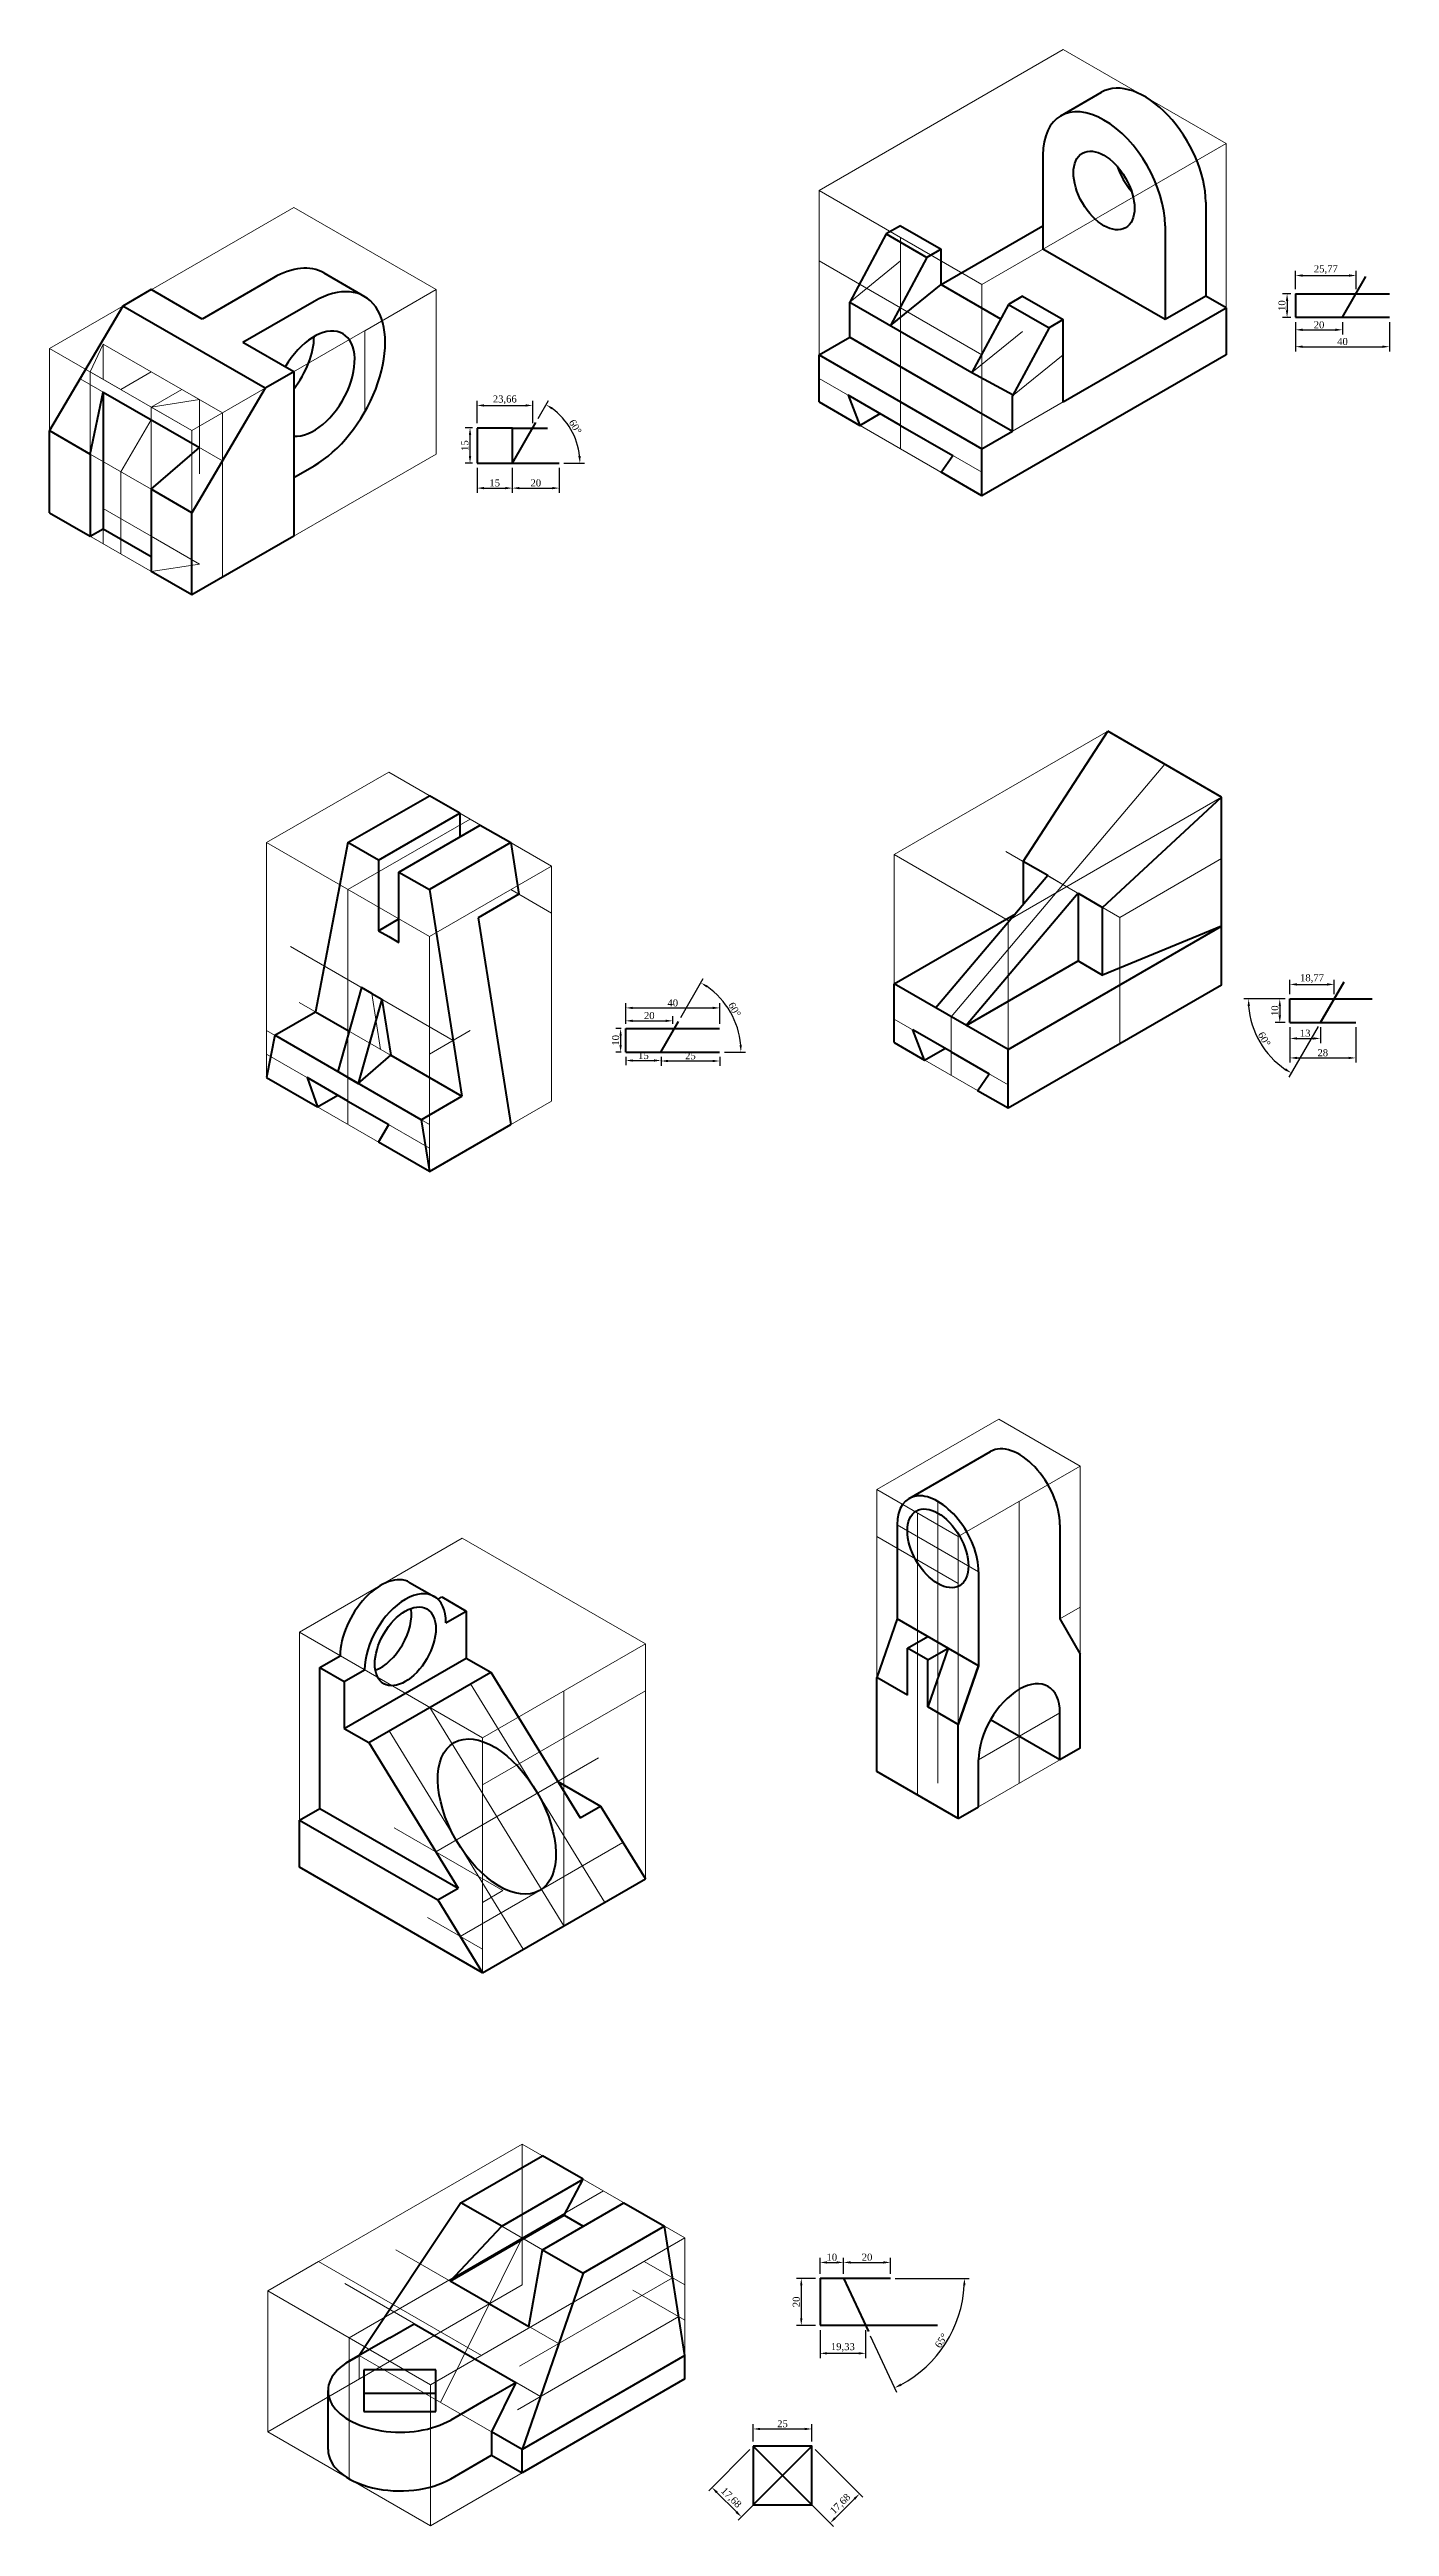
# Model space of a CAD drawing. Header units: millimetres. Extents: x 2048 to 5316, y 978 to 2109.
# Drawn here: x 4746 to 5316, y 1055 to 2109 of the extents above; entities that cross this region are included whole.
import ezdxf

# ---------------------------------------------------------------- set-up
doc = ezdxf.new("R2010")
doc.units = ezdxf.units.MM
for name, color, linetype, lineweight in [('Dark', 2, 'Continuous', 60), ('Light', 4, 'Continuous', 5), ('Medium', 6, 'Continuous', 20)]:
    doc.layers.add(name, color=color, linetype=linetype, lineweight=lineweight)
doc.styles.get("Standard").update_dxf_attribs({"font": 'times.ttf'})
doc.dimstyles.new('ISO-25', dxfattribs={"dimtxt": 3, "dimasz": 3, "dimexe": 2, "dimexo": 2, "dimtad": 1, "dimtoh": 1, "dimtxsty": 'Standard', "dimcen": 2.5, "dimadec": 0, "dimazin": 0, "dimtfac": 1, "dimtmove": 0, "dimatfit": 2, "dimfxl": 1, "dimarcsym": 0})

msp = doc.modelspace()

# ---------------------------------------------------------------- blocks, each defined once
blk = doc.blocks.new('*D50')
at = {"layer": 'Dark', "color": 0, "lineweight": -2, "transparency": 16777216}
for p, q in [((4943, 1931.3), (4943, 1920.7)), ((4963, 1931.3), (4963, 1920.7)), ((4946, 1922.7), (4960, 1922.7))]:
    blk.add_line(p, q, dxfattribs=at)
at = {"layer": 'Dark', "color": 0, "transparency": 16777216}
for points in [[(4946, 1923.2), (4946, 1922.2), (4943, 1922.7)], [(4960, 1923.2), (4960, 1922.2), (4963, 1922.7)]]:
    blk.add_solid(points, dxfattribs=at)
at = {"layer": 'Defpoints', "color": 0, "transparency": 16777216}
for p in [(4943, 1933.3), (4963, 1933.3), (4963, 1922.7)]:
    blk.add_point(p, dxfattribs=at)
at = {"layer": 'Dark', "color": 0, "transparency": 16777216, "insert": (4953, 1924.9), "char_height": 3, "attachment_point": 5}
blk.add_mtext('20', dxfattribs=at)
blk = doc.blocks.new('*D51')
at = {"layer": 'Dark', "color": 0, "lineweight": -2, "transparency": 16777216}
for p, q in [((4954, 1952.3), (4958.4, 1960)), ((4965, 1933.3), (4973.8, 1933.3))]:
    blk.add_line(p, q, dxfattribs=at)
blk.add_arc((4943, 1933.3), 28.8, 5.9724, 54.0276, dxfattribs=at)
at = {"layer": 'Dark', "color": 0, "transparency": 16777216}
for points in [[(4959.7, 1956.2), (4960.2, 1957), (4957.4, 1958.2)], [(4972.1, 1936.3), (4971.1, 1936.3), (4971.8, 1933.3)]]:
    blk.add_solid(points, dxfattribs=at)
at = {"layer": 'Defpoints', "color": 0, "transparency": 16777216}
for p in [(4953, 1950.6), (4970.1, 1943.1), (4943, 1933.3), (4943, 1933.3), (4963, 1933.3)]:
    blk.add_point(p, dxfattribs=at)
at = {"layer": 'Dark', "color": 0, "transparency": 16777216, "insert": (4969.8, 1948.8), "char_height": 3, "attachment_point": 5, "rotation": 300}
blk.add_mtext('60°', dxfattribs=at)
blk = doc.blocks.new('*D52')
at = {"layer": 'Dark', "color": 0, "lineweight": -2, "transparency": 16777216}
for p, q in [((4928, 1931.3), (4928, 1920.7)), ((4943, 1931.3), (4943, 1920.7)), ((4931, 1922.7), (4940, 1922.7))]:
    blk.add_line(p, q, dxfattribs=at)
at = {"layer": 'Dark', "color": 0, "transparency": 16777216}
for points in [[(4931, 1923.2), (4931, 1922.2), (4928, 1922.7)], [(4940, 1923.2), (4940, 1922.2), (4943, 1922.7)]]:
    blk.add_solid(points, dxfattribs=at)
at = {"layer": 'Defpoints', "color": 0, "transparency": 16777216}
for p in [(4928, 1933.3), (4943, 1933.3), (4943, 1922.7)]:
    blk.add_point(p, dxfattribs=at)
at = {"layer": 'Dark', "color": 0, "transparency": 16777216, "insert": (4935.5, 1924.9), "char_height": 3, "attachment_point": 5}
blk.add_mtext('15', dxfattribs=at)
blk = doc.blocks.new('*D53')
at = {"layer": 'Dark', "color": 0, "lineweight": -2, "transparency": 16777216}
for p, q in [((4926, 1948.3), (4923, 1948.3)), ((4925, 1936.3), (4925, 1945.3)), ((4926, 1933.3), (4923, 1933.3))]:
    blk.add_line(p, q, dxfattribs=at)
at = {"layer": 'Dark', "color": 0, "transparency": 16777216}
for points in [[(4924.5, 1945.3), (4925.5, 1945.3), (4925, 1948.3)], [(4924.5, 1936.3), (4925.5, 1936.3), (4925, 1933.3)]]:
    blk.add_solid(points, dxfattribs=at)
at = {"layer": 'Defpoints', "color": 0, "transparency": 16777216}
for p in [(4925, 1948.3), (4928, 1948.3), (4928, 1933.3)]:
    blk.add_point(p, dxfattribs=at)
at = {"layer": 'Dark', "color": 0, "transparency": 16777216, "insert": (4922.8, 1940.8), "char_height": 3, "attachment_point": 5, "rotation": 90}
blk.add_mtext('15', dxfattribs=at)
blk = doc.blocks.new('*D54')
at = {"layer": 'Dark', "color": 0, "lineweight": -2, "transparency": 16777216}
for p, q in [((4928, 1950.3), (4928, 1959.9)), ((4931, 1957.9), (4948.7, 1957.9)), ((4951.7, 1950.3), (4951.7, 1959.9))]:
    blk.add_line(p, q, dxfattribs=at)
at = {"layer": 'Dark', "color": 0, "transparency": 16777216}
for points in [[(4931, 1958.4), (4931, 1957.4), (4928, 1957.9)], [(4948.7, 1958.4), (4948.7, 1957.4), (4951.7, 1957.9)]]:
    blk.add_solid(points, dxfattribs=at)
at = {"layer": 'Defpoints', "color": 0, "transparency": 16777216}
for p in [(4951.7, 1957.9), (4928, 1948.3), (4951.7, 1948.3)]:
    blk.add_point(p, dxfattribs=at)
at = {"layer": 'Dark', "color": 0, "transparency": 16777216, "insert": (4939.8, 1960.3), "char_height": 3, "attachment_point": 5}
blk.add_mtext('23,66', dxfattribs=at)
blk = doc.blocks.new('*D55')
at = {"layer": 'Dark', "color": 0, "lineweight": -2, "transparency": 16777216}
for p, q in [((4991.3, 1680.6), (4991.3, 1677)), ((4994.3, 1679), (5003.3, 1679)), ((5006.3, 1680.6), (5006.3, 1677))]:
    blk.add_line(p, q, dxfattribs=at)
at = {"layer": 'Dark', "color": 0, "transparency": 16777216}
for points in [[(4994.3, 1679.5), (4994.3, 1678.5), (4991.3, 1679)], [(5003.3, 1679.5), (5003.3, 1678.5), (5006.3, 1679)]]:
    blk.add_solid(points, dxfattribs=at)
at = {"layer": 'Defpoints', "color": 0, "transparency": 16777216}
for p in [(4991.3, 1682.6), (5006.3, 1682.6), (5006.3, 1679)]:
    blk.add_point(p, dxfattribs=at)
at = {"layer": 'Dark', "color": 0, "transparency": 16777216, "insert": (4998.8, 1681.1), "char_height": 3, "attachment_point": 5}
blk.add_mtext('15', dxfattribs=at)
blk = doc.blocks.new('*D56')
at = {"layer": 'Dark', "color": 0, "lineweight": -2, "transparency": 16777216}
for p, q in [((5006.3, 1680.6), (5006.3, 1676.8)), ((5009.3, 1678.8), (5028.3, 1678.8)), ((5031.3, 1680.6), (5031.3, 1676.8))]:
    blk.add_line(p, q, dxfattribs=at)
at = {"layer": 'Dark', "color": 0, "transparency": 16777216}
for points in [[(5009.3, 1679.3), (5009.3, 1678.3), (5006.3, 1678.8)], [(5028.3, 1679.3), (5028.3, 1678.3), (5031.3, 1678.8)]]:
    blk.add_solid(points, dxfattribs=at)
at = {"layer": 'Defpoints', "color": 0, "transparency": 16777216}
for p in [(5006.3, 1682.6), (5031.3, 1682.6), (5031.3, 1678.8)]:
    blk.add_point(p, dxfattribs=at)
at = {"layer": 'Dark', "color": 0, "transparency": 16777216, "insert": (5018.8, 1681), "char_height": 3, "attachment_point": 5}
blk.add_mtext('25', dxfattribs=at)
blk = doc.blocks.new('*D57')
at = {"layer": 'Dark', "color": 0, "lineweight": -2, "transparency": 16777216}
for p, q in [((4991.3, 1694.6), (4991.3, 1703.4)), ((4994.3, 1701.4), (5028.3, 1701.4)), ((5031.3, 1694.6), (5031.3, 1703.4))]:
    blk.add_line(p, q, dxfattribs=at)
at = {"layer": 'Dark', "color": 0, "transparency": 16777216}
for points in [[(4994.3, 1701.9), (4994.3, 1700.9), (4991.3, 1701.4)], [(5028.3, 1701.9), (5028.3, 1700.9), (5031.3, 1701.4)]]:
    blk.add_solid(points, dxfattribs=at)
at = {"layer": 'Defpoints', "color": 0, "transparency": 16777216}
for p in [(5031.3, 1701.4), (4991.3, 1692.6), (5031.3, 1692.6)]:
    blk.add_point(p, dxfattribs=at)
at = {"layer": 'Dark', "color": 0, "transparency": 16777216, "insert": (5011.3, 1703.5), "char_height": 3, "attachment_point": 5}
blk.add_mtext('40', dxfattribs=at)
blk = doc.blocks.new('*D58')
at = {"layer": 'Dark', "color": 0, "lineweight": -2, "transparency": 16777216}
for p, q in [((4991.3, 1694.6), (4991.3, 1697.9)), ((5011.3, 1694.6), (5011.3, 1697.9)), ((4994.3, 1695.9), (5008.3, 1695.9))]:
    blk.add_line(p, q, dxfattribs=at)
at = {"layer": 'Dark', "color": 0, "transparency": 16777216}
for points in [[(4994.3, 1696.4), (4994.3, 1695.4), (4991.3, 1695.9)], [(5008.3, 1696.4), (5008.3, 1695.4), (5011.3, 1695.9)]]:
    blk.add_solid(points, dxfattribs=at)
at = {"layer": 'Defpoints', "color": 0, "transparency": 16777216}
for p in [(4991.3, 1692.6), (5011.3, 1695.9), (5011.3, 1692.6)]:
    blk.add_point(p, dxfattribs=at)
at = {"layer": 'Dark', "color": 0, "transparency": 16777216, "insert": (5001.3, 1698.1), "char_height": 3, "attachment_point": 5}
blk.add_mtext('20', dxfattribs=at)
blk = doc.blocks.new('*D59')
at = {"layer": 'Dark', "color": 0, "lineweight": -2, "transparency": 16777216}
for p, q in [((4989.3, 1692.6), (4987.1, 1692.6)), ((4989.1, 1689.6), (4989.1, 1685.6)), ((4989.3, 1682.6), (4987.1, 1682.6))]:
    blk.add_line(p, q, dxfattribs=at)
at = {"layer": 'Dark', "color": 0, "transparency": 16777216}
for points in [[(4988.6, 1689.6), (4989.6, 1689.6), (4989.1, 1692.6)], [(4988.6, 1685.6), (4989.6, 1685.6), (4989.1, 1682.6)]]:
    blk.add_solid(points, dxfattribs=at)
at = {"layer": 'Defpoints', "color": 0, "transparency": 16777216}
for p in [(4991.3, 1692.6), (4989.1, 1682.6), (4991.3, 1682.6)]:
    blk.add_point(p, dxfattribs=at)
at = {"layer": 'Dark', "color": 0, "transparency": 16777216, "insert": (4987, 1687.6), "char_height": 3, "attachment_point": 5, "rotation": 90}
blk.add_mtext('10', dxfattribs=at)
blk = doc.blocks.new('*D60')
at = {"layer": 'Dark', "color": 0, "lineweight": -2, "transparency": 16777216}
for p, q in [((5014.8, 1697.3), (5024.3, 1713.9)), ((5033.3, 1682.6), (5042.3, 1682.6))]:
    blk.add_line(p, q, dxfattribs=at)
blk.add_arc((5006.3, 1682.6), 34.1, 5.0461, 54.9539, dxfattribs=at)
at = {"layer": 'Dark', "color": 0, "transparency": 16777216}
for points in [[(5025.6, 1710.1), (5026.1, 1710.9), (5023.3, 1712.1)], [(5040.7, 1685.6), (5039.7, 1685.6), (5040.3, 1682.6)]]:
    blk.add_solid(points, dxfattribs=at)
at = {"layer": 'Defpoints', "color": 0, "transparency": 16777216}
for p in [(5013.8, 1695.6), (5038.3, 1694.3), (5006.3, 1682.6), (5006.3, 1682.6), (5031.3, 1682.6)]:
    blk.add_point(p, dxfattribs=at)
at = {"layer": 'Dark', "color": 0, "transparency": 16777216, "insert": (5037.6, 1700.7), "char_height": 3, "attachment_point": 5, "rotation": 300}
blk.add_mtext('60°', dxfattribs=at)
blk = doc.blocks.new('*D61')
at = {"layer": 'Dark', "color": 0, "lineweight": -2, "transparency": 16777216}
for p, q in [((5106, 1160.5), (5137.5, 1160.5)), ((5095.4, 1136.1), (5106.6, 1112.1))]:
    blk.add_line(p, q, dxfattribs=at)
blk.add_arc((5084, 1160.5), 51.5, 298.3393, 356.6607, dxfattribs=at)
at = {"layer": 'Dark', "color": 0, "transparency": 16777216}
for points in [[(5134.9, 1157.6), (5135.9, 1157.5), (5135.5, 1160.5)], [(5108.7, 1114.8), (5108.2, 1115.7), (5105.8, 1113.9)]]:
    blk.add_solid(points, dxfattribs=at)
at = {"layer": 'Defpoints', "color": 0, "transparency": 16777216}
for p in [(5084, 1160.5), (5084, 1160.5), (5104, 1160.5), (5094.6, 1137.9), (5121.5, 1125.2)]:
    blk.add_point(p, dxfattribs=at)
at = {"layer": 'Dark', "color": 0, "transparency": 16777216, "insert": (5125.6, 1134), "char_height": 3, "attachment_point": 5, "rotation": 57.5}
blk.add_mtext('65°', dxfattribs=at)
blk = doc.blocks.new('*D62')
at = {"layer": 'Dark', "color": 0, "lineweight": -2, "transparency": 16777216}
for p, q in [((5074, 1162.5), (5074, 1169.3)), ((5077, 1167.3), (5081, 1167.3)), ((5084, 1162.5), (5084, 1169.3))]:
    blk.add_line(p, q, dxfattribs=at)
at = {"layer": 'Dark', "color": 0, "transparency": 16777216}
for points in [[(5077, 1167.8), (5077, 1166.8), (5074, 1167.3)], [(5081, 1167.8), (5081, 1166.8), (5084, 1167.3)]]:
    blk.add_solid(points, dxfattribs=at)
at = {"layer": 'Defpoints', "color": 0, "transparency": 16777216}
for p in [(5074, 1160.5), (5084, 1167.3), (5084, 1160.5)]:
    blk.add_point(p, dxfattribs=at)
at = {"layer": 'Dark', "color": 0, "transparency": 16777216, "insert": (5079, 1169.5), "char_height": 3, "attachment_point": 5}
blk.add_mtext('10', dxfattribs=at)
blk = doc.blocks.new('*D63')
at = {"layer": 'Dark', "color": 0, "lineweight": -2, "transparency": 16777216}
for p, q in [((5084, 1162.5), (5084, 1169.3)), ((5087, 1167.3), (5101, 1167.3)), ((5104, 1162.5), (5104, 1169.3))]:
    blk.add_line(p, q, dxfattribs=at)
at = {"layer": 'Dark', "color": 0, "transparency": 16777216}
for points in [[(5087, 1167.8), (5087, 1166.8), (5084, 1167.3)], [(5101, 1167.8), (5101, 1166.8), (5104, 1167.3)]]:
    blk.add_solid(points, dxfattribs=at)
at = {"layer": 'Defpoints', "color": 0, "transparency": 16777216}
for p in [(5084, 1160.5), (5104, 1167.3), (5104, 1160.5)]:
    blk.add_point(p, dxfattribs=at)
at = {"layer": 'Dark', "color": 0, "transparency": 16777216, "insert": (5094, 1169.5), "char_height": 3, "attachment_point": 5}
blk.add_mtext('20', dxfattribs=at)
blk = doc.blocks.new('*D64')
at = {"layer": 'Dark', "color": 0, "lineweight": -2, "transparency": 16777216}
for p, q in [((5072, 1160.5), (5064, 1160.5)), ((5066, 1157.5), (5066, 1143.5)), ((5072, 1140.5), (5064, 1140.5))]:
    blk.add_line(p, q, dxfattribs=at)
at = {"layer": 'Dark', "color": 0, "transparency": 16777216}
for points in [[(5065.5, 1157.5), (5066.5, 1157.5), (5066, 1160.5)], [(5065.5, 1143.5), (5066.5, 1143.5), (5066, 1140.5)]]:
    blk.add_solid(points, dxfattribs=at)
at = {"layer": 'Defpoints', "color": 0, "transparency": 16777216}
for p in [(5074, 1160.5), (5066, 1140.5), (5074, 1140.5)]:
    blk.add_point(p, dxfattribs=at)
at = {"layer": 'Dark', "color": 0, "transparency": 16777216, "insert": (5063.9, 1150.5), "char_height": 3, "attachment_point": 5, "rotation": 90}
blk.add_mtext('20', dxfattribs=at)
blk = doc.blocks.new('*D65')
at = {"layer": 'Dark', "color": 0, "lineweight": -2, "transparency": 16777216}
for p, q in [((5074, 1138.5), (5074, 1126.6)), ((5077, 1128.6), (5090.4, 1128.6)), ((5093.4, 1138.5), (5093.4, 1126.6))]:
    blk.add_line(p, q, dxfattribs=at)
at = {"layer": 'Dark', "color": 0, "transparency": 16777216}
for points in [[(5077, 1129.1), (5077, 1128.1), (5074, 1128.6)], [(5090.4, 1129.1), (5090.4, 1128.1), (5093.4, 1128.6)]]:
    blk.add_solid(points, dxfattribs=at)
at = {"layer": 'Defpoints', "color": 0, "transparency": 16777216}
for p in [(5074, 1140.5), (5093.4, 1140.5), (5093.4, 1128.6)]:
    blk.add_point(p, dxfattribs=at)
at = {"layer": 'Dark', "color": 0, "transparency": 16777216, "insert": (5083.7, 1131.1), "char_height": 3, "attachment_point": 5}
blk.add_mtext('19,33', dxfattribs=at)
blk = doc.blocks.new('*D66')
at = {"layer": 'Dark', "color": 0, "lineweight": -2, "transparency": 16777216}
for p, q in [((5045.5, 1091), (5045.5, 1098.4)), ((5070.5, 1091), (5070.5, 1098.4)), ((5048.5, 1096.4), (5067.5, 1096.4))]:
    blk.add_line(p, q, dxfattribs=at)
at = {"layer": 'Dark', "color": 0, "transparency": 16777216}
for points in [[(5048.5, 1096.9), (5048.5, 1095.9), (5045.5, 1096.4)], [(5067.5, 1096.9), (5067.5, 1095.9), (5070.5, 1096.4)]]:
    blk.add_solid(points, dxfattribs=at)
at = {"layer": 'Defpoints', "color": 0, "transparency": 16777216}
for p in [(5045.5, 1089), (5070.5, 1096.4), (5070.5, 1089)]:
    blk.add_point(p, dxfattribs=at)
at = {"layer": 'Dark', "color": 0, "transparency": 16777216, "insert": (5058, 1098.6), "char_height": 3, "attachment_point": 5}
blk.add_mtext('25', dxfattribs=at)
blk = doc.blocks.new('*D67')
at = {"layer": 'Dark', "color": 0, "lineweight": -2, "transparency": 16777216}
for p, q in [((5071.9, 1087.6), (5092.2, 1067.4)), ((5059.4, 1075.1), (5079.7, 1054.9)), ((5088.7, 1066.7), (5080.4, 1058.4))]:
    blk.add_line(p, q, dxfattribs=at)
at = {"layer": 'Dark', "color": 0, "transparency": 16777216}
for points in [[(5088.3, 1067), (5089, 1066.3), (5090.8, 1068.8)], [(5080, 1058.8), (5080.7, 1058.1), (5078.3, 1056.3)]]:
    blk.add_solid(points, dxfattribs=at)
at = {"layer": 'Defpoints', "color": 0, "transparency": 16777216}
for p in [(5070.5, 1089), (5058, 1076.5), (5078.3, 1056.3)]:
    blk.add_point(p, dxfattribs=at)
at = {"layer": 'Dark', "color": 0, "transparency": 16777216, "insert": (5082.8, 1064.3), "char_height": 3, "attachment_point": 5, "rotation": 45}
blk.add_mtext('17,68', dxfattribs=at)
blk = doc.blocks.new('*D68')
at = {"layer": 'Dark', "color": 0, "lineweight": -2, "transparency": 16777216}
for p, q in [((5044.1, 1087.6), (5026.6, 1070.1)), ((5030.1, 1069.4), (5038.4, 1061.1)), ((5056.6, 1075.1), (5039.1, 1057.6))]:
    blk.add_line(p, q, dxfattribs=at)
at = {"layer": 'Dark', "color": 0, "transparency": 16777216}
for points in [[(5030.5, 1069.7), (5029.7, 1069), (5028, 1071.5)], [(5038.7, 1061.5), (5038, 1060.7), (5040.5, 1059)]]:
    blk.add_solid(points, dxfattribs=at)
at = {"layer": 'Defpoints', "color": 0, "transparency": 16777216}
for p in [(5045.5, 1089), (5058, 1076.5), (5040.5, 1059)]:
    blk.add_point(p, dxfattribs=at)
at = {"layer": 'Dark', "color": 0, "transparency": 16777216, "insert": (5036, 1067), "char_height": 3, "attachment_point": 5, "rotation": 315}
blk.add_mtext('17,68', dxfattribs=at)
blk = doc.blocks.new('*D70')
at = {"layer": 'Dark', "color": 0, "lineweight": -2, "transparency": 16777216}
for p, q in [((5274.4, 2005.4), (5270.8, 2005.4)), ((5274.4, 1995.4), (5270.8, 1995.4)), ((5272.8, 2002.4), (5272.8, 1998.4))]:
    blk.add_line(p, q, dxfattribs=at)
at = {"layer": 'Dark', "color": 0, "transparency": 16777216}
for points in [[(5272.3, 2002.4), (5273.3, 2002.4), (5272.8, 2005.4)], [(5272.3, 1998.4), (5273.3, 1998.4), (5272.8, 1995.4)]]:
    blk.add_solid(points, dxfattribs=at)
at = {"layer": 'Defpoints', "color": 0, "transparency": 16777216}
for p in [(5276.4, 2005.4), (5272.8, 1995.4), (5276.4, 1995.4)]:
    blk.add_point(p, dxfattribs=at)
at = {"layer": 'Dark', "color": 0, "transparency": 16777216, "insert": (5270.6, 2000.4), "char_height": 3, "attachment_point": 5, "rotation": 90}
blk.add_mtext('10', dxfattribs=at)
blk = doc.blocks.new('*D71')
at = {"layer": 'Dark', "color": 0, "lineweight": -2, "transparency": 16777216}
for p, q in [((5276.4, 2007.4), (5276.4, 2015.2)), ((5302.2, 2007.4), (5302.2, 2015.2)), ((5279.4, 2013.2), (5299.2, 2013.2))]:
    blk.add_line(p, q, dxfattribs=at)
at = {"layer": 'Dark', "color": 0, "transparency": 16777216}
for points in [[(5279.4, 2013.7), (5279.4, 2012.7), (5276.4, 2013.2)], [(5299.2, 2013.7), (5299.2, 2012.7), (5302.2, 2013.2)]]:
    blk.add_solid(points, dxfattribs=at)
at = {"layer": 'Defpoints', "color": 0, "transparency": 16777216}
for p in [(5276.4, 2005.4), (5302.2, 2013.2), (5302.2, 2005.4)]:
    blk.add_point(p, dxfattribs=at)
at = {"layer": 'Dark', "color": 0, "transparency": 16777216, "insert": (5289.3, 2015.7), "char_height": 3, "attachment_point": 5}
blk.add_mtext('25,77', dxfattribs=at)
blk = doc.blocks.new('*D72')
at = {"layer": 'Dark', "color": 0, "lineweight": -2, "transparency": 16777216}
for p, q in [((5276.4, 1993.4), (5276.4, 1988.1)), ((5296.4, 1993.4), (5296.4, 1988.1)), ((5279.4, 1990.1), (5293.4, 1990.1))]:
    blk.add_line(p, q, dxfattribs=at)
at = {"layer": 'Dark', "color": 0, "transparency": 16777216}
for points in [[(5279.4, 1990.6), (5279.4, 1989.6), (5276.4, 1990.1)], [(5293.4, 1990.6), (5293.4, 1989.6), (5296.4, 1990.1)]]:
    blk.add_solid(points, dxfattribs=at)
at = {"layer": 'Defpoints', "color": 0, "transparency": 16777216}
for p in [(5276.4, 1995.4), (5296.4, 1995.4), (5296.4, 1990.1)]:
    blk.add_point(p, dxfattribs=at)
at = {"layer": 'Dark', "color": 0, "transparency": 16777216, "insert": (5286.4, 1992.2), "char_height": 3, "attachment_point": 5}
blk.add_mtext('20', dxfattribs=at)
blk = doc.blocks.new('*D73')
at = {"layer": 'Dark', "color": 0, "lineweight": -2, "transparency": 16777216}
for p, q in [((5276.4, 1993.4), (5276.4, 1980.9)), ((5316.4, 1993.4), (5316.4, 1980.9)), ((5279.4, 1982.9), (5313.4, 1982.9))]:
    blk.add_line(p, q, dxfattribs=at)
at = {"layer": 'Dark', "color": 0, "transparency": 16777216}
for points in [[(5279.4, 1983.4), (5279.4, 1982.4), (5276.4, 1982.9)], [(5313.4, 1983.4), (5313.4, 1982.4), (5316.4, 1982.9)]]:
    blk.add_solid(points, dxfattribs=at)
at = {"layer": 'Defpoints', "color": 0, "transparency": 16777216}
for p in [(5276.4, 1995.4), (5316.4, 1995.4), (5316.4, 1982.9)]:
    blk.add_point(p, dxfattribs=at)
at = {"layer": 'Dark', "color": 0, "transparency": 16777216, "insert": (5296.4, 1985.1), "char_height": 3, "attachment_point": 5}
blk.add_mtext('40', dxfattribs=at)
blk = doc.blocks.new('*D74')
at = {"layer": 'Dark', "color": 0, "lineweight": -2, "transparency": 16777216}
for p, q in [((5274, 1693.2), (5274, 1686.4)), ((5277, 1688.4), (5284, 1688.4)), ((5287, 1693.2), (5287, 1686.4))]:
    blk.add_line(p, q, dxfattribs=at)
at = {"layer": 'Dark', "color": 0, "transparency": 16777216}
for points in [[(5277, 1688.9), (5277, 1687.9), (5274, 1688.4)], [(5284, 1688.9), (5284, 1687.9), (5287, 1688.4)]]:
    blk.add_solid(points, dxfattribs=at)
at = {"layer": 'Defpoints', "color": 0, "transparency": 16777216}
for p in [(5274, 1695.2), (5287, 1695.2), (5287, 1688.4)]:
    blk.add_point(p, dxfattribs=at)
at = {"layer": 'Dark', "color": 0, "transparency": 16777216, "insert": (5280.5, 1690.6), "char_height": 3, "attachment_point": 5}
blk.add_mtext('13', dxfattribs=at)
blk = doc.blocks.new('*D75')
at = {"layer": 'Dark', "color": 0, "lineweight": -2, "transparency": 16777216}
for p, q in [((5274, 1693.2), (5274, 1678.1)), ((5302, 1693.2), (5302, 1678.1)), ((5277, 1680.1), (5299, 1680.1))]:
    blk.add_line(p, q, dxfattribs=at)
at = {"layer": 'Dark', "color": 0, "transparency": 16777216}
for points in [[(5277, 1680.6), (5277, 1679.6), (5274, 1680.1)], [(5299, 1680.6), (5299, 1679.6), (5302, 1680.1)]]:
    blk.add_solid(points, dxfattribs=at)
at = {"layer": 'Defpoints', "color": 0, "transparency": 16777216}
for p in [(5274, 1695.2), (5302, 1695.2), (5302, 1680.1)]:
    blk.add_point(p, dxfattribs=at)
at = {"layer": 'Dark', "color": 0, "transparency": 16777216, "insert": (5288, 1682.3), "char_height": 3, "attachment_point": 5}
blk.add_mtext('28', dxfattribs=at)
blk = doc.blocks.new('*D76')
at = {"layer": 'Dark', "color": 0, "lineweight": -2, "transparency": 16777216}
for p, q in [((5274, 1707.2), (5274, 1713.4)), ((5277, 1711.4), (5289.8, 1711.4)), ((5292.8, 1707.2), (5292.8, 1713.4))]:
    blk.add_line(p, q, dxfattribs=at)
at = {"layer": 'Dark', "color": 0, "transparency": 16777216}
for points in [[(5277, 1711.9), (5277, 1710.9), (5274, 1711.4)], [(5289.8, 1711.9), (5289.8, 1710.9), (5292.8, 1711.4)]]:
    blk.add_solid(points, dxfattribs=at)
at = {"layer": 'Defpoints', "color": 0, "transparency": 16777216}
for p in [(5292.8, 1711.4), (5274, 1705.2), (5292.8, 1705.2)]:
    blk.add_point(p, dxfattribs=at)
at = {"layer": 'Dark', "color": 0, "transparency": 16777216, "insert": (5283.4, 1713.9), "char_height": 3, "attachment_point": 5}
blk.add_mtext('18,77', dxfattribs=at)
blk = doc.blocks.new('*D77')
at = {"layer": 'Dark', "color": 0, "lineweight": -2, "transparency": 16777216}
for p, q in [((5272, 1705.2), (5267.7, 1705.2)), ((5269.7, 1702.2), (5269.7, 1698.2)), ((5272, 1695.2), (5267.7, 1695.2))]:
    blk.add_line(p, q, dxfattribs=at)
at = {"layer": 'Dark', "color": 0, "transparency": 16777216}
for points in [[(5269.2, 1702.2), (5270.2, 1702.2), (5269.7, 1705.2)], [(5269.2, 1698.2), (5270.2, 1698.2), (5269.7, 1695.2)]]:
    blk.add_solid(points, dxfattribs=at)
at = {"layer": 'Defpoints', "color": 0, "transparency": 16777216}
for p in [(5274, 1705.2), (5269.7, 1695.2), (5274, 1695.2)]:
    blk.add_point(p, dxfattribs=at)
at = {"layer": 'Dark', "color": 0, "transparency": 16777216, "insert": (5267.6, 1700.2), "char_height": 3, "attachment_point": 5, "rotation": 90}
blk.add_mtext('10', dxfattribs=at)
blk = doc.blocks.new('*D78')
at = {"layer": 'Dark', "color": 0, "lineweight": -2, "transparency": 16777216}
for p, q in [((5272, 1705.2), (5254.4, 1705.2)), ((5286, 1693.5), (5273.6, 1671.9))]:
    blk.add_line(p, q, dxfattribs=at)
blk.add_arc((5292.8, 1705.2), 36.5, 184.7169, 235.2831, dxfattribs=at)
at = {"layer": 'Dark', "color": 0, "transparency": 16777216}
for points in [[(5256, 1702.2), (5257, 1702.2), (5256.4, 1705.2)], [(5272.3, 1675.7), (5271.8, 1674.8), (5274.6, 1673.7)]]:
    blk.add_solid(points, dxfattribs=at)
at = {"layer": 'Defpoints', "color": 0, "transparency": 16777216}
for p in [(5297, 1712.5), (5274, 1705.2), (5309, 1705.2), (5258.6, 1692.8), (5287, 1695.2)]:
    blk.add_point(p, dxfattribs=at)
at = {"layer": 'Dark', "color": 0, "transparency": 16777216, "insert": (5263.1, 1688.1), "char_height": 3, "attachment_point": 5, "rotation": 300}
blk.add_mtext('60°', dxfattribs=at)

# ---------------------------------------------------------------- dimensions: what is measured, and where the dimension line sits
at = {"layer": 'Dark'}
for base, p1, p2, picture, middle in [((5302.152, 2013.224), (5276.379, 2005.443), (5302.152, 2005.443), '*D71', (5289.265, 2015.718)), ((5296.379, 1990.066), (5276.379, 1995.443), (5296.379, 1995.443), '*D72', (5286.379, 1992.217)), ((5316.379, 1982.94), (5276.379, 1995.443), (5316.379, 1995.443), '*D73', (5296.379, 1985.091)), ((4951.672, 1957.854), (4928.011, 1948.284), (4951.672, 1948.284), '*D54', (4939.841, 1960.347)), ((4943.011, 1922.745), (4928.011, 1933.284), (4943.011, 1933.284), '*D52', (4935.511, 1924.896)), ((4963.011, 1922.745), (4943.011, 1933.284), (4963.011, 1933.284), '*D50', (4953.011, 1924.896)), ((5292.816, 1711.439), (5274.043, 1705.226), (5292.816, 1705.226), '*D76', (5283.43, 1713.933)), ((5011.262, 1695.936), (4991.262, 1692.613), (5011.262, 1692.613), '*D58', (5001.262, 1698.087)), ((5287.043, 1688.402), (5274.043, 1695.226), (5287.043, 1695.226), '*D74', (5280.543, 1690.553)), ((5302.043, 1680.136), (5274.043, 1695.226), (5302.043, 1695.226), '*D75', (5288.043, 1682.287)), ((5006.262, 1678.989), (4991.262, 1682.613), (5006.262, 1682.613), '*D55', (4998.762, 1681.14)), ((5031.262, 1678.801), (5006.262, 1682.613), (5031.262, 1682.613), '*D56', (5018.762, 1680.952)), ((5084.03, 1167.313), (5074.03, 1160.541), (5084.03, 1160.541), '*D62', (5079.03, 1169.464)), ((5104.03, 1167.313), (5084.03, 1160.541), (5104.03, 1160.541), '*D63', (5094.03, 1169.464)), ((5093.357, 1128.637), (5074.03, 1140.541), (5093.357, 1140.541), '*D65', (5083.694, 1131.131)), ((5070.535, 1096.418), (5045.535, 1089.042), (5070.535, 1089.042), '*D66', (5058.035, 1098.569))]:
    dim = msp.add_linear_dim(base=base, p1=p1, p2=p2, dimstyle='ISO-25', dxfattribs=at)
    dim.commit()
    dim.dimension.update_dxf_attribs({"geometry": picture, "text_midpoint": middle})
for base, p1, p2, picture, middle in [((5272.781, 1995.443), (5276.379, 2005.443), (5276.379, 1995.443), '*D70', (5270.63, 2000.443)), ((4924.984, 1948.284), (4928.011, 1933.284), (4928.011, 1948.284), '*D53', (4922.834, 1940.784)), ((5269.746, 1695.226), (5274.043, 1705.226), (5274.043, 1695.226), '*D77', (5267.595, 1700.226)), ((4989.129, 1682.613), (4991.262, 1692.613), (4991.262, 1682.613), '*D59', (4986.978, 1687.613)), ((5066.048, 1140.541), (5074.03, 1160.541), (5074.03, 1140.541), '*D64', (5063.897, 1150.541))]:
    dim = msp.add_linear_dim(base=base, p1=p1, p2=p2, angle=90, dimstyle='ISO-25', dxfattribs=at)
    dim.commit()
    dim.dimension.update_dxf_attribs({"geometry": picture, "text_midpoint": middle})
for base, line1, line2, picture, middle in [((4970.068, 1943.131), ((4943.011, 1933.284), (4963.011, 1933.284)), ((4943.011, 1933.284), (4953.011, 1950.604)), '*D51', (4969.81, 1948.756)), ((5038.281, 1694.267), ((5006.262, 1682.613), (5031.262, 1682.613)), ((5006.262, 1682.613), (5013.762, 1695.603)), '*D60', (5037.634, 1700.726)), ((5258.564, 1692.759), ((5287.043, 1695.226), (5297.043, 1712.546)), ((5274.043, 1705.226), (5309.043, 1705.226)), '*D78', (5263.112, 1688.076)), ((5121.477, 1125.212), ((5084.03, 1160.541), (5094.596, 1137.883)), ((5084.03, 1160.541), (5104.03, 1160.541)), '*D61', (5125.636, 1134.036))]:
    dim = msp.add_angular_dim_2l(base=base, line1=line1, line2=line2, dimstyle='ISO-25', dxfattribs=at)
    dim.commit()
    dim.dimension.update_dxf_attribs({"geometry": picture, "text_midpoint": middle})
dim = msp.add_linear_dim(base=(5031.262, 1701.372), p1=(4991.262, 1692.613), p2=(5031.262, 1692.613), dimstyle='ISO-25', dxfattribs=at)
dim.commit()
dim.dimension.update_dxf_attribs({"geometry": '*D57', "text_midpoint": (5011.262, 1701.372), "dimtype": 160})
for p1, distance, picture, middle in [((5045.535, 1089.042), -24.833, '*D68', (5035.989, 1066.996)), ((5070.535, 1089.042), 28.62, '*D67', (5082.76, 1064.317))]:
    dim = msp.add_aligned_dim(p1=p1, p2=(5058.035, 1076.542), distance=distance, dimstyle='ISO-25', dxfattribs=at)
    dim.commit()
    dim.dimension.update_dxf_attribs({"geometry": picture, "text_midpoint": middle})

# ---------------------------------------------------------------- linework, layer by layer
at = {"layer": 'Dark'}
for p, q in [((5176.492, 2081.238), (5193.813, 2091.238)), ((5168.882, 2064.418), (5168.882, 2024.418)), ((5238.164, 2044.418), (5238.164, 2004.418)), ((5102.198, 2030.918), (5086.61, 2001.918)), ((5108.261, 2034.418), (5102.198, 2030.918)), ((5102.198, 2030.918), (5119.519, 2020.918)), ((5108.261, 2034.418), (5125.581, 2024.418)), ((5125.581, 2009.418), (5168.882, 2034.418)), ((5220.844, 2034.418), (5220.844, 1994.418)), ((4862.708, 2014.317), (4880.028, 2004.317)), ((5119.519, 2020.918), (5103.931, 1991.918)), ((5125.581, 2024.418), (5119.519, 2020.918)), ((5125.581, 2009.418), (5125.581, 2024.418)), ((5220.844, 1994.418), (5168.882, 2024.418)), ((4789.313, 2007.194), (4777.189, 2000.194)), ((4810.964, 1994.694), (4789.313, 2007.194)), ((4841.275, 2012.194), (4810.964, 1994.694)), ((5103.931, 1991.918), (5125.581, 2009.418)), ((5125.581, 2009.418), (5150.878, 1994.813)), ((5160.222, 2004.418), (5154.16, 2000.918)), ((5160.222, 2004.418), (5177.543, 1994.418)), ((5238.164, 2004.418), (5220.844, 1994.418)), ((5246.825, 1999.418), (5238.164, 2004.418)), ((5276.379, 2005.443), (5276.379, 1995.443)), ((5276.379, 2005.443), (5316.379, 2005.443)), ((5296.379, 1995.443), (5306.379, 2012.764)), ((4777.189, 2000.194), (4746.012, 1947.194)), ((4837.811, 1965.194), (4777.189, 2000.194)), ((4858.595, 2002.194), (4828.284, 1984.694)), ((5086.61, 1986.918), (5086.61, 2001.918)), ((5086.61, 2001.918), (5138.572, 1971.918)), ((5154.16, 2000.918), (5138.572, 1971.918)), ((5154.16, 2000.918), (5171.48, 1990.918)), ((5177.543, 1994.418), (5171.48, 1990.918)), ((5177.543, 1959.418), (5246.825, 1999.418)), ((5177.543, 1959.418), (5177.543, 1994.418)), ((5246.825, 1999.418), (5246.825, 1979.418)), ((5276.379, 1995.443), (5296.379, 1995.443)), ((5296.379, 1995.443), (5316.379, 1995.443)), ((4849.935, 1972.194), (4828.284, 1984.694)), ((5073.62, 1979.418), (5086.61, 1986.918)), ((5086.61, 1986.918), (5103.931, 1976.918)), ((5171.48, 1990.918), (5155.892, 1961.918)), ((4849.935, 1972.194), (4837.811, 1965.194)), ((4849.935, 1972.194), (4849.935, 1902.194)), ((5073.62, 1959.418), (5073.62, 1979.418)), ((5073.62, 1979.418), (5142.902, 1939.418)), ((5103.931, 1976.918), (5138.572, 1956.918)), ((5246.825, 1979.418), (5142.902, 1919.418)), ((4763.333, 1937.194), (4768.823, 1963.607)), ((4768.823, 1963.607), (4809.804, 1939.947)), ((4768.823, 1963.607), (4768.823, 1905.364)), ((4837.811, 1965.194), (4806.634, 1912.194)), ((5108.261, 1949.418), (5085.943, 1962.303)), ((5085.943, 1962.303), (5090.94, 1949.418)), ((5138.572, 1971.918), (5156.18, 1962.453)), ((5155.892, 1946.918), (5155.892, 1961.918)), ((5073.62, 1959.418), (5090.94, 1949.418)), ((5090.94, 1949.418), (5099.6, 1954.418)), ((5138.572, 1956.918), (5155.892, 1946.918)), ((4746.012, 1912.194), (4746.012, 1947.194)), ((4746.012, 1947.194), (4763.333, 1937.194)), ((4943.011, 1948.284), (4928.011, 1948.284)), ((4928.011, 1948.284), (4928.011, 1933.284)), ((4943.011, 1933.284), (4953.011, 1950.604)), ((4943.011, 1933.284), (4943.011, 1948.284)), ((4943.011, 1948.284), (4958.011, 1948.284)), ((5108.261, 1949.418), (5130.578, 1936.533)), ((5142.902, 1939.418), (5155.892, 1946.918)), ((4763.333, 1937.194), (4763.333, 1902.194)), ((4789.313, 1922.194), (4809.804, 1939.947)), ((4849.935, 1927.194), (4858.595, 1932.194)), ((4928.011, 1933.284), (4943.011, 1933.284)), ((4943.011, 1933.284), (4963.011, 1933.284)), ((5125.581, 1929.418), (5130.578, 1936.533)), ((5142.902, 1919.418), (5142.902, 1939.418)), ((4806.634, 1912.194), (4789.313, 1922.194)), ((4789.313, 1922.194), (4789.313, 1887.194)), ((5142.902, 1919.418), (5125.581, 1929.418)), ((4746.012, 1912.194), (4763.333, 1902.194)), ((4806.634, 1877.194), (4806.634, 1912.194)), ((4763.333, 1902.194), (4768.823, 1905.364)), ((4768.823, 1905.364), (4789.313, 1893.534)), ((4849.935, 1902.194), (4806.634, 1877.194)), ((4806.634, 1877.194), (4789.313, 1887.194)), ((5160.507, 1763.71), (5196.447, 1819.15)), ((5244.944, 1791.15), (5196.447, 1819.15)), ((4873.051, 1771.757), (4907.692, 1791.757)), ((4886.042, 1764.257), (4920.683, 1784.257)), ((4920.683, 1784.257), (4907.692, 1791.757)), ((4920.683, 1784.257), (4920.683, 1774.257)), ((5194.282, 1744.21), (5244.944, 1791.15)), ((5244.944, 1736.15), (5244.944, 1791.15)), ((4873.051, 1771.757), (4859.195, 1699.757)), ((4886.042, 1764.257), (4873.051, 1771.757)), ((4894.702, 1759.257), (4929.343, 1779.257)), ((4942.333, 1771.757), (4907.692, 1751.757)), ((4929.343, 1779.257), (4942.333, 1771.757)), ((4942.333, 1771.757), (4945.797, 1749.757)), ((4886.042, 1764.257), (4886.042, 1734.257)), ((5170.899, 1757.71), (5160.507, 1763.71)), ((5160.507, 1763.71), (5160.507, 1745.424)), ((4894.702, 1759.257), (4907.692, 1751.757)), ((4894.702, 1729.257), (4894.702, 1759.257)), ((4907.692, 1751.757), (4921.549, 1663.757)), ((5170.899, 1757.71), (5123.267, 1701.4)), ((4945.797, 1749.757), (4928.477, 1739.757)), ((5105.514, 1711.65), (5157.161, 1741.469)), ((5183.889, 1750.21), (5136.258, 1693.9)), ((5183.889, 1750.21), (5194.282, 1744.21)), ((5183.889, 1750.21), (5183.889, 1721.4)), ((5194.282, 1715.4), (5194.282, 1744.21)), ((4886.042, 1734.257), (4894.702, 1739.257)), ((4886.042, 1734.257), (4890.372, 1731.757)), ((4890.372, 1731.757), (4894.702, 1729.257)), ((4928.477, 1739.757), (4942.333, 1651.757)), ((5154.011, 1683.65), (5244.944, 1736.15)), ((5244.944, 1736.15), (5194.282, 1715.4)), ((5244.944, 1711.15), (5244.944, 1736.15)), ((5136.258, 1693.9), (5183.889, 1721.4)), ((5183.889, 1721.4), (5194.282, 1715.4)), ((4878.825, 1710.09), (4868.721, 1674.257)), ((4883.155, 1707.59), (4878.825, 1710.09)), ((5105.514, 1686.65), (5105.514, 1711.65)), ((5154.011, 1683.65), (5105.514, 1711.65)), ((5244.944, 1711.15), (5201.643, 1686.15)), ((5287.043, 1695.226), (5297.043, 1712.546)), ((4841.874, 1689.757), (4859.195, 1699.757)), ((4859.195, 1699.757), (4873.571, 1691.457)), ((4887.485, 1705.09), (4877.381, 1669.257)), ((4883.155, 1707.59), (4887.485, 1705.09)), ((4887.485, 1705.09), (4891.238, 1681.257)), ((5274.043, 1695.226), (5274.043, 1705.226)), ((5274.043, 1705.226), (5309.043, 1705.226)), ((4841.874, 1689.757), (4838.41, 1671.757)), ((4904.228, 1653.757), (4841.874, 1689.757)), ((4991.262, 1682.613), (4991.262, 1692.613)), ((4991.262, 1692.613), (5031.262, 1692.613)), ((5006.262, 1682.613), (5013.762, 1695.603)), ((5129.763, 1682.65), (5113.507, 1692.035)), ((5118.504, 1679.15), (5113.507, 1692.035)), ((5274.043, 1695.226), (5287.043, 1695.226)), ((5287.043, 1695.226), (5302.043, 1695.226)), ((4877.381, 1669.257), (4891.238, 1681.257)), ((4891.238, 1681.257), (4921.549, 1663.757)), ((4991.262, 1682.613), (5006.262, 1682.613)), ((5006.262, 1682.613), (5031.262, 1682.613)), ((5105.514, 1686.65), (5118.504, 1679.15)), ((5118.504, 1679.15), (5127.165, 1684.15)), ((5129.763, 1682.65), (5146.018, 1673.265)), ((5201.643, 1686.15), (5154.011, 1658.65)), ((5154.011, 1658.65), (5154.011, 1683.65)), ((4838.41, 1671.757), (4860.061, 1659.257)), ((4873.051, 1661.757), (4855.731, 1671.757)), ((4855.731, 1671.757), (4860.061, 1659.257)), ((4873.051, 1671.757), (4868.721, 1674.257)), ((4873.051, 1671.757), (4877.381, 1669.257)), ((5141.021, 1666.15), (5146.018, 1673.265)), ((4860.061, 1659.257), (4868.721, 1664.257)), ((4873.051, 1661.757), (4890.372, 1651.757)), ((4904.228, 1653.757), (4921.549, 1663.757)), ((5154.011, 1658.65), (5141.021, 1666.15)), ((4886.042, 1644.257), (4890.372, 1651.757)), ((4904.228, 1653.757), (4907.692, 1631.757)), ((4907.692, 1631.757), (4942.333, 1651.757)), ((4907.692, 1631.757), (4886.042, 1644.257)), ((5111.904, 1492.512), (5146.546, 1512.512)), ((5106.831, 1481.299), (5106.831, 1441.299)), ((5176.113, 1481.299), (5176.113, 1441.299)), ((4899.302, 1456.815), (4909.695, 1450.815)), ((5141.472, 1461.299), (5141.472, 1421.299)), ((4911.304, 1449.602), (4913.036, 1450.602)), ((4913.036, 1450.602), (4923.428, 1444.602)), ((4914.768, 1439.602), (4923.428, 1444.602)), ((4923.428, 1444.602), (4923.428, 1424.602)), ((5106.831, 1441.299), (5098.171, 1416.299)), ((5141.472, 1421.299), (5106.831, 1441.299)), ((5176.113, 1441.299), (5184.774, 1426.299)), ((4861.074, 1420.602), (4869.734, 1425.602)), ((4871.466, 1394.602), (4923.428, 1424.602)), ((4923.428, 1424.602), (4933.82, 1418.602)), ((5111.162, 1428.799), (5119.822, 1433.799)), ((5111.162, 1408.799), (5111.162, 1428.799)), ((5119.822, 1423.799), (5111.162, 1428.799)), ((5119.822, 1423.799), (5128.482, 1428.799)), ((5128.482, 1428.799), (5119.822, 1403.799)), ((5119.822, 1403.799), (5119.822, 1423.799)), ((5184.774, 1386.299), (5184.774, 1426.299)), ((4861.074, 1400.602), (4861.074, 1420.602)), ((4861.074, 1420.602), (4871.466, 1414.602)), ((4871.466, 1414.602), (4880.127, 1419.602)), ((4871.466, 1414.602), (4871.466, 1394.602)), ((4881.859, 1388.602), (4933.82, 1418.602)), ((4933.82, 1418.602), (4971.925, 1356.602)), ((5098.171, 1376.299), (5098.171, 1416.299)), ((5111.162, 1408.799), (5098.171, 1416.299)), ((5141.472, 1421.299), (5132.812, 1396.299)), ((5132.812, 1396.299), (5141.472, 1421.299)), ((5132.812, 1396.299), (5119.822, 1403.799)), ((4861.074, 1360.602), (4861.074, 1400.602)), ((4871.466, 1394.602), (4881.859, 1388.602)), ((5132.812, 1356.299), (5132.812, 1396.299)), ((5176.113, 1381.299), (5146.546, 1398.37)), ((5176.113, 1381.299), (5176.113, 1401.299)), ((4881.859, 1388.602), (4919.964, 1326.602)), ((5184.774, 1386.299), (5176.113, 1381.299)), ((4962.399, 1372.102), (4980.586, 1361.602)), ((5132.812, 1356.299), (5098.171, 1376.299)), ((5141.472, 1361.299), (5141.472, 1381.299)), ((4852.414, 1355.602), (4861.074, 1360.602)), ((4861.074, 1360.602), (4919.964, 1326.602)), ((4971.925, 1356.602), (4980.586, 1361.602)), ((4980.586, 1361.602), (4999.638, 1330.602)), ((5132.812, 1356.299), (5141.472, 1361.299)), ((4852.414, 1335.602), (4852.414, 1355.602)), ((4852.414, 1355.602), (4911.304, 1321.602)), ((4930.356, 1290.602), (4852.414, 1335.602)), ((4930.356, 1290.602), (4999.638, 1330.602)), ((4911.304, 1321.602), (4919.964, 1326.602)), ((4911.304, 1321.602), (4930.356, 1290.602)), ((4921.157, 1192.714), (4955.798, 1212.714)), ((4973.118, 1202.714), (4955.798, 1212.714)), ((4938.477, 1182.714), (4973.118, 1202.714)), ((4965.038, 1187.379), (4973.118, 1202.714)), ((4921.157, 1192.714), (4877.855, 1127.714)), ((4938.477, 1182.714), (4921.157, 1192.714)), ((4938.477, 1182.714), (4921.157, 1192.714)), ((4955.798, 1172.714), (4990.439, 1192.714)), ((4990.439, 1192.714), (5007.759, 1182.714)), ((4916.541, 1159.379), (4965.038, 1187.379)), ((4916.541, 1159.379), (4938.477, 1182.714)), ((4965.038, 1187.379), (4973.118, 1182.714)), ((5007.759, 1182.714), (4973.118, 1162.714)), ((5016.42, 1127.714), (5007.759, 1182.714)), ((4950.021, 1140.049), (4955.798, 1172.714)), ((4955.798, 1172.714), (4973.118, 1162.714)), ((4973.118, 1162.714), (4947.137, 1087.714)), ((5074.03, 1160.541), (5074.03, 1140.541)), ((5074.03, 1160.541), (5084.03, 1160.541)), ((5084.03, 1160.541), (5104.03, 1160.541)), ((5084.03, 1160.541), (5094.596, 1137.883)), ((4933.281, 1149.714), (4916.541, 1159.379)), ((4933.281, 1149.714), (4950.021, 1140.049)), ((4890.846, 1135.214), (4901.238, 1141.214)), ((4901.238, 1141.214), (4944.539, 1116.214)), ((5074.03, 1140.541), (5124.03, 1140.541)), ((4890.846, 1135.214), (4873.525, 1125.214)), ((4873.525, 1125.214), (4877.855, 1127.714)), ((4910.487, 1121.554), (4879.865, 1121.554)), ((4879.865, 1121.554), (4879.865, 1103.874)), ((4910.487, 1103.874), (4910.487, 1121.554)), ((5016.42, 1127.714), (4947.137, 1087.714)), ((5016.42, 1117.714), (5016.42, 1127.714)), ((4864.557, 1087.714), (4864.557, 1112.714)), ((4910.487, 1111.554), (4879.865, 1111.554)), ((4879.865, 1111.554), (4879.865, 1103.874)), ((4910.487, 1103.874), (4910.487, 1111.554)), ((4934.147, 1110.214), (4916.827, 1100.214)), ((4934.147, 1110.214), (4944.539, 1116.214)), ((4944.539, 1116.214), (4934.147, 1095.214)), ((5016.42, 1117.714), (4947.137, 1077.714)), ((4879.865, 1103.874), (4910.487, 1103.874)), ((4947.137, 1087.714), (4934.147, 1095.214)), ((4934.147, 1095.214), (4934.147, 1085.214)), ((4947.137, 1077.714), (4947.137, 1087.714)), ((5045.535, 1089.042), (5070.535, 1064.042)), ((5070.535, 1089.042), (5045.535, 1064.042)), ((4916.827, 1075.214), (4934.147, 1085.214)), ((4934.147, 1085.214), (4947.137, 1077.714))]:
    msp.add_line(p, q, dxfattribs=at)
msp.add_lwpolyline([(5045.535, 1089.042), (5045.535, 1064.042), (5070.535, 1064.042), (5070.535, 1089.042)], close=True, dxfattribs=at)
for centre, major_axis, start_param, end_param in [((5212.184, 2059.418), (18.371, -31.82), 7.06858347, 9.42477796), ((5194.863, 2049.418), (18.371, -31.82), 7.06858347, 10.21017612), ((5212.184, 2059.418), (9.186, -15.91), 4.37255207, 5.05222589), ((4841.275, 1977.194), (-21.433, -37.123), 3.14159265, 3.92699082), ((4858.595, 1967.194), (-21.433, -37.123), 0.78539816, 3.92699082), ((4858.595, 1967.194), (-12.247, -21.213), 6.54498469, 10.99557429), ((4841.275, 1977.194), (-12.247, -21.213), 7.59218225, 8.6393798), ((5158.793, 1491.299), (12.247, -21.213), 0.78539816, 3.14159265), ((5124.152, 1471.299), (12.247, -21.213), 0.78539816, 3.92699082), ((4887.055, 1435.602), (-12.247, -21.213), 3.14159265, 5.49778714), ((4897.447, 1429.602), (-12.247, -21.213), 2.35619449, 5.49778714), ((4887.055, 1435.602), (-9.186, -15.91), 6.88444952, 8.82351374), ((5158.793, 1391.299), (-12.247, -21.213), 2.35619449, 5.49778714), ((4895.176, 1112.714), (-30.619, 0), 5.49778714, 8.6393798), ((4895.176, 1087.714), (-30.619, 0), 0, 2.35619449)]:
    msp.add_ellipse(centre, major_axis=major_axis, ratio=0.57735027, start_param=start_param, end_param=end_param, dxfattribs=at)
for centre, major_axis, ratio in [((5194.863, 2049.418), (9.186, -15.91), 0.57735027), ((5124.152, 1471.299), (9.186, -15.91), 0.57735027), ((4897.447, 1429.602), (-9.186, -15.91), 0.57735027), ((4936.418, 1357.102), (-18.193, 31.512), 0.54964971)]:
    msp.add_ellipse(centre, major_axis=major_axis, ratio=ratio, dxfattribs=at)
at = {"layer": 'Light'}
for p, q in [((5073.62, 2049.418), (5177.543, 2109.418)), ((5177.543, 2109.418), (5246.825, 2069.418)), ((5246.825, 2069.418), (5142.902, 2009.418)), ((5246.825, 1979.418), (5246.825, 2069.418)), ((5073.62, 1959.418), (5073.62, 2049.418)), ((5073.62, 2049.418), (5142.902, 2009.418)), ((4746.012, 1982.194), (4849.935, 2042.194)), ((4849.935, 2042.194), (4910.557, 2007.194)), ((4910.557, 2007.194), (4806.634, 1947.194)), ((4910.557, 1937.194), (4910.557, 2007.194)), ((5142.902, 2009.418), (5142.902, 1919.418)), ((4746.012, 1912.194), (4746.012, 1982.194)), ((4746.012, 1982.194), (4806.634, 1947.194)), ((5142.902, 1919.418), (5246.825, 1979.418)), ((5142.902, 1919.418), (5073.62, 1959.418)), ((4806.634, 1947.194), (4806.634, 1877.194)), ((4806.634, 1877.194), (4910.557, 1937.194)), ((4806.634, 1877.194), (4746.012, 1912.194)), ((5105.514, 1766.65), (5196.447, 1819.15)), ((5196.447, 1819.15), (5244.944, 1791.15)), ((4838.41, 1771.757), (4890.372, 1801.757)), ((4890.372, 1801.757), (4959.654, 1761.757)), ((5244.944, 1791.15), (5154.011, 1738.65)), ((5244.944, 1711.15), (5244.944, 1791.15)), ((4838.41, 1671.757), (4838.41, 1771.757)), ((4838.41, 1771.757), (4907.692, 1731.757)), ((4959.654, 1761.757), (4907.692, 1731.757)), ((4959.654, 1661.757), (4959.654, 1761.757)), ((5105.514, 1686.65), (5105.514, 1766.65)), ((5105.514, 1766.65), (5154.011, 1738.65)), ((4907.692, 1731.757), (4907.692, 1631.757)), ((5154.011, 1738.65), (5154.011, 1658.65)), ((5154.011, 1658.65), (5244.944, 1711.15)), ((5154.011, 1658.65), (5105.514, 1686.65)), ((4907.692, 1631.757), (4838.41, 1671.757)), ((4907.692, 1631.757), (4959.654, 1661.757)), ((5098.171, 1496.299), (5150.133, 1526.299)), ((5150.133, 1526.299), (5184.774, 1506.299)), ((5184.774, 1506.299), (5132.812, 1476.299)), ((5184.774, 1386.299), (5184.774, 1506.299)), ((5098.171, 1376.299), (5098.171, 1496.299)), ((5098.171, 1496.299), (5132.812, 1476.299)), ((4852.414, 1435.602), (4921.696, 1475.602)), ((4921.696, 1475.602), (4999.638, 1430.602)), ((5132.812, 1476.299), (5132.812, 1356.299)), ((4852.414, 1335.602), (4852.414, 1435.602)), ((4852.414, 1435.602), (4930.356, 1390.602)), ((4999.638, 1430.602), (4930.356, 1390.602)), ((4999.638, 1330.602), (4999.638, 1430.602)), ((4930.356, 1390.602), (4930.356, 1290.602)), ((5132.812, 1356.299), (5184.774, 1386.299)), ((5132.812, 1356.299), (5098.171, 1376.299)), ((4930.356, 1290.602), (4852.414, 1335.602)), ((4930.356, 1290.602), (4999.638, 1330.602)), ((4838.884, 1155.214), (4947.137, 1217.714)), ((4947.137, 1217.714), (5016.42, 1177.714)), ((4947.137, 1157.714), (4947.137, 1217.714)), ((5016.42, 1177.714), (4908.166, 1115.214)), ((5016.42, 1117.714), (5016.42, 1177.714)), ((4838.884, 1095.214), (4947.137, 1157.714)), ((4838.884, 1095.214), (4838.884, 1155.214)), ((4838.884, 1155.214), (4908.166, 1115.214)), ((4908.166, 1055.214), (5016.42, 1117.714)), ((4908.166, 1115.214), (4908.166, 1055.214)), ((4908.166, 1055.214), (4838.884, 1095.214))]:
    msp.add_line(p, q, dxfattribs=at)
at = {"layer": 'Medium'}
for p, q in [((5108.261, 2029.418), (5108.261, 1939.418)), ((5142.902, 1979.418), (5073.62, 2019.418)), ((5108.261, 2019.418), (5086.61, 2001.918)), ((4910.557, 2007.194), (4880.246, 1989.694)), ((5125.581, 2009.418), (5103.931, 1991.918)), ((5142.902, 2009.418), (5142.902, 1979.418)), ((5177.543, 1994.418), (5177.543, 1979.418)), ((4763.333, 1972.194), (4768.823, 1984.024)), ((4789.313, 1972.194), (4768.823, 1984.024)), ((4768.823, 1984.024), (4768.823, 1969.024)), ((4880.246, 1989.694), (4880.246, 1954.694)), ((5160.222, 1989.418), (5138.572, 1971.918)), ((4776.323, 1964.694), (4763.333, 1972.194)), ((4763.333, 1972.194), (4763.333, 1926.487)), ((4776.323, 1964.694), (4789.313, 1972.194)), ((4789.313, 1972.194), (4819.624, 1954.694)), ((5177.543, 1979.418), (5155.892, 1961.918)), ((4819.624, 1934.277), (4759.002, 1969.277)), ((4789.313, 1957.194), (4802.304, 1964.694)), ((4802.304, 1964.694), (4809.804, 1960.364)), ((5142.902, 1929.418), (5073.62, 1969.418)), ((4789.313, 1951.777), (4776.323, 1929.694)), ((4809.804, 1960.364), (4789.313, 1957.194)), ((4806.634, 1947.194), (4789.313, 1957.194)), ((4789.313, 1957.194), (4789.313, 1922.194)), ((4809.804, 1960.364), (4809.804, 1928.787)), ((4819.624, 1884.694), (4819.624, 1954.694)), ((5155.892, 1946.918), (5177.543, 1959.418)), ((5142.902, 1939.418), (5155.892, 1946.918)), ((4789.313, 1922.194), (4763.333, 1937.194)), ((4776.323, 1929.694), (4776.323, 1894.694)), ((5142.902, 1919.418), (5142.902, 1929.418)), ((4763.333, 1917.194), (4763.333, 1902.194)), ((4789.313, 1902.194), (4768.823, 1914.024)), ((4768.823, 1914.024), (4768.823, 1899.024)), ((4789.313, 1902.194), (4809.804, 1890.364)), ((4809.804, 1890.364), (4789.313, 1887.194)), ((4806.634, 1877.194), (4819.624, 1884.694)), ((5220.695, 1805.15), (5129.763, 1697.65)), ((4873.051, 1751.757), (4925.013, 1781.757)), ((4959.654, 1761.757), (4959.654, 1741.757)), ((5201.643, 1739.96), (5153.145, 1767.96)), ((5201.643, 1739.96), (5244.944, 1764.96)), ((4873.051, 1751.757), (4873.051, 1651.757)), ((4959.654, 1741.757), (4942.333, 1751.757)), ((5177.394, 1753.96), (5170.899, 1757.71)), ((5177.394, 1753.96), (5183.889, 1750.21)), ((5201.643, 1686.15), (5201.643, 1739.96)), ((4917.796, 1687.59), (4848.514, 1727.59)), ((4921.549, 1663.757), (4852.267, 1703.757)), ((4883.155, 1707.59), (4886.908, 1683.757)), ((5129.763, 1697.65), (5123.267, 1701.4)), ((4907.692, 1651.757), (4838.41, 1691.757)), ((4907.692, 1681.757), (4925.013, 1691.757)), ((5154.011, 1668.65), (5105.514, 1696.65)), ((5129.763, 1697.65), (5136.258, 1693.9)), ((5129.763, 1697.65), (5129.763, 1672.65)), ((4907.692, 1641.757), (4838.41, 1681.757)), ((4907.692, 1651.757), (4907.692, 1681.757)), ((5154.011, 1658.65), (5154.011, 1668.65)), ((4904.228, 1653.757), (4921.549, 1663.757)), ((4907.692, 1631.757), (4907.692, 1651.757)), ((4907.692, 1631.757), (4907.692, 1641.757)), ((5124.152, 1491.299), (5124.152, 1371.299)), ((5158.793, 1491.299), (5158.793, 1371.299)), ((5141.472, 1461.299), (5106.831, 1481.299)), ((5115.492, 1486.299), (5115.492, 1366.299)), ((5132.812, 1456.299), (5098.171, 1476.299)), ((5132.812, 1476.299), (5132.812, 1456.299)), ((5184.774, 1446.299), (5176.113, 1441.299)), ((5184.774, 1426.299), (5184.774, 1446.299)), ((4999.638, 1430.602), (4999.638, 1410.602)), ((5124.152, 1431.299), (5119.822, 1433.799)), ((5124.152, 1431.299), (5128.482, 1428.799)), ((4925.16, 1413.602), (4982.318, 1320.602)), ((5132.812, 1396.299), (5132.812, 1416.299)), ((4907.84, 1403.602), (4890.519, 1393.602)), ((4907.84, 1403.602), (4964.997, 1310.602)), ((4999.638, 1410.602), (4930.356, 1370.602)), ((4964.997, 1410.602), (4964.997, 1310.602)), ((4890.519, 1393.602), (4947.677, 1300.602)), ((5176.113, 1401.299), (5141.472, 1381.299)), ((4910.438, 1342.102), (4979.72, 1382.102)), ((4939.016, 1325.602), (4892.778, 1352.297)), ((4920.83, 1306.102), (4990.112, 1346.102)), ((4930.356, 1320.602), (4939.016, 1325.602)), ((4930.356, 1300.602), (4930.356, 1320.602)), ((4930.356, 1300.602), (4906.888, 1314.151)), ((4930.356, 1290.602), (4930.356, 1300.602)), ((4981.779, 1197.714), (4873.525, 1135.214)), ((4955.798, 1172.714), (4938.477, 1182.714)), ((4962.726, 1132.714), (4893.444, 1172.714)), ((4947.137, 1177.714), (4912.496, 1107.714)), ((5016.42, 1177.714), (5016.42, 1157.714)), ((4838.884, 1155.214), (4860.535, 1167.714)), ((4860.535, 1167.714), (4929.817, 1127.714)), ((5011.223, 1160.714), (4946.032, 1123.076)), ((5016.42, 1157.714), (4999.099, 1167.714)), ((4954.932, 1110.214), (4871.646, 1158.299)), ((4947.137, 1157.714), (4877.855, 1117.714)), ((5016.42, 1142.714), (4994.265, 1155.505)), ((4873.525, 1135.214), (4864.865, 1140.214)), ((5013.821, 1144.214), (4945.197, 1104.594)), ((5016.42, 1117.714), (5016.42, 1142.714)), ((4873.525, 1135.214), (4873.525, 1075.214)), ((4873.525, 1135.214), (4882.186, 1130.214)), ((4873.525, 1135.214), (4873.525, 1115.214)), ((4947.137, 1087.714), (4877.855, 1127.714)), ((4877.855, 1117.714), (4877.855, 1127.714))]:
    msp.add_line(p, q, dxfattribs=at)

msp.set_redraw_order([(e.dxf.handle, doc.entitydb.next_handle()) for e in msp.query("TEXT MTEXT ATTDEF DIMENSION ARC_DIMENSION")])  # texts and dimensions are drawn at this point

doc.saveas('drawing.dxf')
